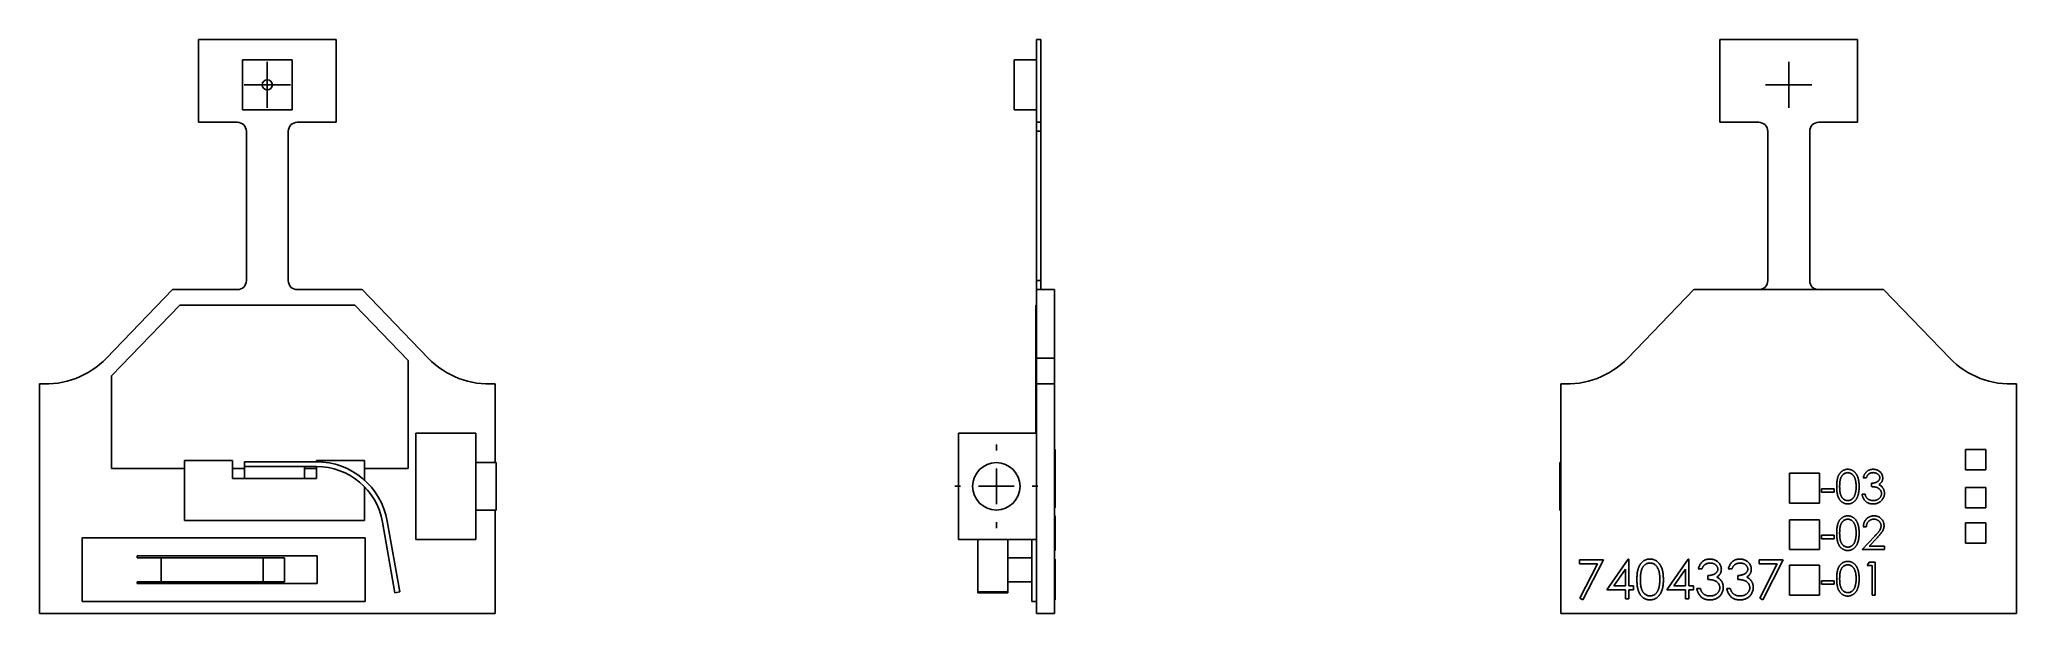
# Model space of a CAD drawing. Extents: x 3.88 to 7.18, y 3.42 to 4.37.
import ezdxf

# ---------------------------------------------------------------- set-up
doc = ezdxf.new("R2010")
doc.units = 0
doc.header["$MEASUREMENT"] = 0
doc.layers.get('0').update_dxf_attribs({"linetype": 'CONTINUOUS'})

# ---------------------------------------------------------------- blocks, each defined once
blk = doc.blocks.new('SW_CENTERMARKSYMBOL_0')
at = {"color": 0, "linetype": 'CONTINUOUS'}
for p, q in [((0, 0.03), (0, 0.0385)), ((-0.03, 0), (-0.0385, 0)), ((0, 0), (-0.03, 0)), ((0, 0), (0, 0.03)), ((0, 0), (0, -0.03)), ((0, 0), (0.03, 0)), ((0.03, 0), (0.0385, 0)), ((0, -0.03), (0, -0.0385))]:
    blk.add_line(p, q, dxfattribs=at)
blk = doc.blocks.new('SW_CENTERMARKSYMBOL_1')
at = {"color": 0, "linetype": 'CONTINUOUS'}
for p, q in [((0, 0.06), (0, 0.0695)), ((-0.06, 0), (-0.0695, 0)), ((0, 0), (-0.03, 0)), ((0, 0), (0, 0.03)), ((0, 0), (0, -0.03)), ((0, 0), (0.03, 0)), ((0.06, 0), (0.0695, 0)), ((0, -0.06), (0, -0.0695))]:
    blk.add_line(p, q, dxfattribs=at)
blk = doc.blocks.new('SW_CENTERMARKSYMBOL_2')
at = {"color": 0, "linetype": 'CONTINUOUS'}
for p, q in [((0, 0.03), (0, 0.0385)), ((-0.03, 0), (-0.0385, 0)), ((0, 0), (-0.03, 0)), ((0, 0), (0, 0.03)), ((0, 0), (0, -0.03)), ((0, 0), (0.03, 0)), ((0.03, 0), (0.0385, 0)), ((0, -0.03), (0, -0.0385))]:
    blk.add_line(p, q, dxfattribs=at)

msp = doc.modelspace()

# ---------------------------------------------------------------- linework, layer by layer
at = {"color": 7, "linetype": 'CONTINUOUS'}
for p, q in [((4.1451, 4.3748), (4.1451, 4.2368)), ((4.3751, 4.3748), (4.1451, 4.3748)), ((4.3751, 4.2368), (4.3751, 4.3748)), ((5.5504, 4.3748), (5.5434, 4.3748)), ((5.5434, 4.2368), (5.5434, 4.3748)), ((5.5504, 4.2368), (5.5504, 4.3748)), ((6.6834, 4.2368), (6.6834, 4.3748)), ((6.6834, 4.3748), (6.9134, 4.3748)), ((6.9134, 4.3748), (6.9134, 4.2368)), ((4.2186, 4.3408), (4.2186, 4.2578)), ((4.3016, 4.3408), (4.2186, 4.3408)), ((4.3016, 4.2578), (4.3016, 4.3408)), ((5.5064, 4.2578), (5.5064, 4.3408)), ((5.5064, 4.3408), (5.5434, 4.3408)), ((4.2186, 4.2578), (4.3016, 4.2578)), ((5.5064, 4.2578), (5.5434, 4.2578)), ((4.1451, 4.2368), (4.2101, 4.2368)), ((4.3101, 4.2368), (4.3751, 4.2368)), ((5.5504, 4.2368), (5.5434, 4.2368)), ((5.5434, 4.2218), (5.5434, 4.2368)), ((5.5504, 4.2368), (5.5504, 4.2218)), ((6.7484, 4.2368), (6.6834, 4.2368)), ((6.9134, 4.2368), (6.8484, 4.2368)), ((4.2251, 4.2218), (4.2251, 3.9728)), ((4.2951, 3.9728), (4.2951, 4.2218)), ((5.5504, 4.2218), (5.5434, 4.2218)), ((5.5434, 3.9728), (5.5434, 4.2218)), ((5.5504, 3.9728), (5.5504, 4.2218)), ((6.7634, 3.9728), (6.7634, 4.2218)), ((6.8334, 4.2218), (6.8334, 3.9728)), ((5.5434, 3.9728), (5.5504, 3.9728)), ((5.5434, 3.9578), (5.5434, 3.9728)), ((5.5504, 3.9728), (5.5504, 3.9578)), ((4.1019, 3.9578), (3.9915, 3.8435)), ((4.1141, 3.9318), (4.0001, 3.8138)), ((4.2101, 3.9578), (4.1019, 3.9578)), ((4.4061, 3.9318), (4.1141, 3.9318)), ((4.4182, 3.9578), (4.3101, 3.9578)), ((4.4951, 3.8397), (4.4061, 3.9318)), ((4.5286, 3.8435), (4.4182, 3.9578)), ((5.5424, 3.9318), (5.5434, 3.9318)), ((5.5424, 3.8397), (5.5424, 3.9318)), ((5.5734, 3.9578), (5.5434, 3.9578)), ((5.5434, 3.8435), (5.5434, 3.9578)), ((5.5734, 3.8435), (5.5734, 3.9578)), ((6.5298, 3.8435), (6.6402, 3.9578)), ((6.6402, 3.9578), (6.9566, 3.9578)), ((6.9566, 3.9578), (7.067, 3.8435)), ((4.4951, 3.6598), (4.4951, 3.8397)), ((5.5424, 3.8397), (5.5434, 3.8397)), ((5.5424, 3.7183), (5.5424, 3.8397)), ((5.5734, 3.8435), (5.5434, 3.8435)), ((5.5434, 3.8008), (5.5434, 3.8435)), ((5.5734, 3.8008), (5.5734, 3.8435)), ((3.8801, 3.8008), (3.8801, 3.4178)), ((4.0001, 3.8138), (4.0001, 3.6598)), ((4.6401, 3.6693), (4.6401, 3.8008)), ((5.5734, 3.8008), (5.5434, 3.8008)), ((5.5434, 3.4178), (5.5434, 3.8008)), ((5.5734, 3.4178), (5.5734, 3.8008)), ((6.4184, 3.4178), (6.4184, 3.8008)), ((7.1784, 3.8008), (7.1784, 3.4178)), ((4.5081, 3.7183), (4.5081, 3.5413)), ((4.6081, 3.7183), (4.5081, 3.7183)), ((4.6081, 3.5413), (4.6081, 3.7183)), ((5.4134, 3.5413), (5.4134, 3.7183)), ((5.4134, 3.7183), (5.5434, 3.7183)), ((4.1221, 3.6728), (4.1221, 3.5728)), ((4.2021, 3.6728), (4.1221, 3.6728)), ((4.2021, 3.6428), (4.2021, 3.6728)), ((4.342, 3.6708), (4.2221, 3.6708)), ((4.2221, 3.6708), (4.2221, 3.6628)), ((4.342, 3.6628), (4.2221, 3.6628)), ((4.2221, 3.6628), (4.2221, 3.6428)), ((4.3221, 3.6628), (4.3221, 3.6428)), ((4.3421, 3.6728), (4.3421, 3.6708)), ((4.4221, 3.6728), (4.3421, 3.6728)), ((4.3421, 3.6628), (4.3421, 3.6428)), ((4.4221, 3.6402), (4.4221, 3.6728)), ((4.6421, 3.6693), (4.6081, 3.6693)), ((4.6421, 3.6693), (4.6421, 3.5903)), ((5.5744, 3.691), (5.5734, 3.691)), ((5.5744, 3.691), (5.5744, 3.6583)), ((6.4184, 3.6693), (6.4164, 3.6693)), ((6.4164, 3.5903), (6.4164, 3.6693)), ((7.0932, 3.691), (7.0932, 3.6572)), ((7.1271, 3.691), (7.0932, 3.691)), ((7.1271, 3.6572), (7.1271, 3.691)), ((4.0001, 3.6598), (4.1221, 3.6598)), ((4.2021, 3.6598), (4.2221, 3.6598)), ((4.2221, 3.6428), (4.2021, 3.6428)), ((4.3221, 3.6428), (4.2221, 3.6428)), ((4.3221, 3.6598), (4.3421, 3.6598)), ((4.3421, 3.6428), (4.3221, 3.6428)), ((4.4221, 3.6598), (4.4951, 3.6598)), ((4.4221, 3.5728), (4.4221, 3.6291)), ((5.5744, 3.6582), (5.5734, 3.6582)), ((5.5744, 3.6518), (5.5734, 3.6518)), ((5.5744, 3.6518), (5.5744, 3.6018)), ((6.7996, 3.6518), (6.7996, 3.6018)), ((6.8496, 3.6518), (6.7996, 3.6518)), ((6.8496, 3.6018), (6.8496, 3.6518)), ((6.9278, 3.6441), (6.9229, 3.6441)), ((6.9363, 3.6293), (6.9363, 3.635)), ((7.0932, 3.6572), (7.1271, 3.6572)), ((5.5744, 3.6018), (5.5734, 3.6018)), ((5.5744, 3.6004), (5.5734, 3.6004)), ((5.5744, 3.6003), (5.5744, 3.5939)), ((6.7996, 3.6018), (6.8496, 3.6018)), ((6.8531, 3.6258), (6.8742, 3.6258)), ((6.8531, 3.6202), (6.8531, 3.6258)), ((6.8742, 3.6202), (6.8531, 3.6202)), ((6.8742, 3.6258), (6.8742, 3.6202)), ((6.9208, 3.6166), (6.9257, 3.6166)), ((7.0932, 3.6277), (7.0932, 3.5939)), ((7.1271, 3.6277), (7.0932, 3.6277)), ((7.1271, 3.5939), (7.1271, 3.6277)), ((4.1221, 3.5728), (4.4221, 3.5728)), ((4.4523, 3.5703), (4.4731, 3.4522)), ((4.481, 3.4536), (4.4602, 3.5717)), ((4.6081, 3.5903), (4.6421, 3.5903)), ((4.6401, 3.4178), (4.6401, 3.5903)), ((5.5744, 3.5939), (5.5734, 3.5939)), ((5.5744, 3.5806), (5.5734, 3.5806)), ((5.5744, 3.5742), (5.5734, 3.5742)), ((5.5744, 3.5742), (5.5744, 3.5242)), ((6.4164, 3.5903), (6.4184, 3.5903)), ((6.8496, 3.5742), (6.7996, 3.5742)), ((6.7996, 3.5742), (6.7996, 3.5242)), ((6.8496, 3.5242), (6.8496, 3.5742)), ((6.9278, 3.5623), (6.9229, 3.5623)), ((7.0932, 3.5939), (7.1271, 3.5939)), ((7.0932, 3.5688), (7.0932, 3.535)), ((7.1271, 3.5688), (7.0932, 3.5688)), ((7.1271, 3.535), (7.1271, 3.5688)), ((4.4231, 3.5438), (3.9511, 3.5438)), ((3.9511, 3.5438), (3.9511, 3.4378)), ((4.4231, 3.4378), (4.4231, 3.5438)), ((4.5081, 3.5413), (4.6081, 3.5413)), ((5.4134, 3.5413), (5.5434, 3.5413)), ((5.4454, 3.4536), (5.4454, 3.5413)), ((5.4954, 3.4536), (5.4954, 3.5413)), ((5.5354, 3.4378), (5.5354, 3.5413)), ((6.8531, 3.5482), (6.8742, 3.5482)), ((6.8531, 3.5425), (6.8531, 3.5482)), ((6.8742, 3.5425), (6.8531, 3.5425)), ((6.8742, 3.5482), (6.8742, 3.5425)), ((6.9208, 3.5242), (6.9421, 3.5469)), ((6.9463, 3.5445), (6.9326, 3.5298)), ((6.9326, 3.5298), (6.9581, 3.5298)), ((6.9581, 3.5298), (6.9581, 3.5242)), ((7.0932, 3.535), (7.1271, 3.535)), ((4.0431, 3.5138), (4.0431, 3.5108)), ((4.3431, 3.5138), (4.0431, 3.5138)), ((4.0831, 3.5108), (4.0431, 3.5108)), ((4.0831, 3.4708), (4.0831, 3.5108)), ((4.2533, 3.5108), (4.0831, 3.5108)), ((4.2533, 3.4708), (4.2533, 3.5108)), ((4.2888, 3.5108), (4.2533, 3.5108)), ((4.2888, 3.4708), (4.2888, 3.5108)), ((4.3431, 3.4678), (4.3431, 3.5138)), ((5.5354, 3.5108), (5.4954, 3.5108)), ((5.5744, 3.5242), (5.5734, 3.5242)), ((5.5744, 3.5228), (5.5734, 3.5228)), ((5.5744, 3.5086), (5.5734, 3.5086)), ((5.5744, 3.507), (5.5734, 3.507)), ((5.5744, 3.5003), (5.5734, 3.5003)), ((5.5744, 3.507), (5.5744, 3.5086)), ((5.5744, 3.5003), (5.5744, 3.507)), ((5.5744, 3.4431), (5.5744, 3.5003)), ((6.4493, 3.5003), (6.4493, 3.507)), ((6.4493, 3.507), (6.4893, 3.507)), ((6.4794, 3.5003), (6.4493, 3.5003)), ((6.4501, 3.4431), (6.4794, 3.5003)), ((6.4893, 3.507), (6.4551, 3.4403)), ((6.4951, 3.457), (6.5306, 3.5086)), ((6.5306, 3.5086), (6.5318, 3.5086)), ((6.5318, 3.5086), (6.5318, 3.4636)), ((6.5951, 3.457), (6.6306, 3.5086)), ((6.6306, 3.5086), (6.6318, 3.5086)), ((6.6318, 3.5086), (6.6318, 3.4636)), ((6.7493, 3.507), (6.7893, 3.507)), ((6.7493, 3.5003), (6.7493, 3.507)), ((6.7794, 3.5003), (6.7493, 3.5003)), ((6.7501, 3.4431), (6.7794, 3.5003)), ((6.7893, 3.507), (6.7551, 3.4403)), ((6.7996, 3.5242), (6.8496, 3.5242)), ((6.7996, 3.4982), (6.7996, 3.4482)), ((6.8496, 3.4982), (6.7996, 3.4982)), ((6.8496, 3.4482), (6.8496, 3.4982)), ((6.9581, 3.5242), (6.9208, 3.5242)), ((6.9292, 3.4976), (6.9325, 3.5032)), ((6.9377, 3.4976), (6.9292, 3.4976)), ((6.9325, 3.5032), (6.9426, 3.5032)), ((6.9377, 3.4482), (6.9377, 3.4976)), ((6.9426, 3.5032), (6.9426, 3.4482)), ((4.0431, 3.4708), (4.0431, 3.4678)), ((4.0831, 3.4708), (4.0431, 3.4708)), ((4.0431, 3.4678), (4.3431, 3.4678)), ((4.2533, 3.4708), (4.0831, 3.4708)), ((4.2888, 3.4708), (4.2533, 3.4708)), ((5.5354, 3.4708), (5.4954, 3.4708)), ((6.526, 3.4919), (6.5066, 3.4636)), ((6.5066, 3.4636), (6.526, 3.4636)), ((6.526, 3.4636), (6.526, 3.4919)), ((6.5318, 3.4636), (6.5393, 3.4636)), ((6.5393, 3.4636), (6.5393, 3.457)), ((6.626, 3.4919), (6.6066, 3.4636)), ((6.6066, 3.4636), (6.626, 3.4636)), ((6.626, 3.4636), (6.626, 3.4919)), ((6.6318, 3.4636), (6.6393, 3.4636)), ((6.6393, 3.4636), (6.6393, 3.457)), ((6.6535, 3.492), (6.6476, 3.492)), ((6.6635, 3.4745), (6.6635, 3.4811)), ((6.7035, 3.492), (6.6976, 3.492)), ((6.7135, 3.4745), (6.7135, 3.4811)), ((6.8531, 3.4722), (6.8742, 3.4722)), ((6.8531, 3.4665), (6.8531, 3.4722)), ((6.8742, 3.4665), (6.8531, 3.4665)), ((6.8742, 3.4722), (6.8742, 3.4665)), ((3.9511, 3.4378), (4.4231, 3.4378)), ((4.4731, 3.4522), (4.481, 3.4536)), ((5.4954, 3.4536), (5.4454, 3.4536)), ((5.4454, 3.4522), (5.4454, 3.4536)), ((5.4954, 3.4522), (5.4454, 3.4522)), ((5.4954, 3.4522), (5.4954, 3.4536)), ((5.5354, 3.4378), (5.5434, 3.4378)), ((5.5744, 3.4431), (5.5734, 3.4431)), ((5.5744, 3.4403), (5.5734, 3.4403)), ((5.5744, 3.4403), (5.5744, 3.4431)), ((6.4551, 3.4403), (6.4501, 3.4431)), ((6.526, 3.457), (6.4951, 3.457)), ((6.526, 3.442), (6.526, 3.457)), ((6.5318, 3.442), (6.526, 3.442)), ((6.5393, 3.457), (6.5318, 3.457)), ((6.5318, 3.457), (6.5318, 3.442)), ((6.626, 3.457), (6.5951, 3.457)), ((6.626, 3.442), (6.626, 3.457)), ((6.6318, 3.442), (6.626, 3.442)), ((6.6393, 3.457), (6.6318, 3.457)), ((6.6318, 3.457), (6.6318, 3.442)), ((6.6451, 3.4595), (6.651, 3.4595)), ((6.6951, 3.4595), (6.701, 3.4595)), ((6.7551, 3.4403), (6.7501, 3.4431)), ((6.7996, 3.4482), (6.8496, 3.4482)), ((6.9426, 3.4482), (6.9377, 3.4482)), ((3.8801, 3.4178), (4.6401, 3.4178)), ((5.5734, 3.4178), (5.5434, 3.4178)), ((7.1784, 3.4178), (6.4184, 3.4178))]:
    msp.add_line(p, q, dxfattribs=at)
for centre, radius in [((4.2601, 4.2993), 0.00845), ((5.4764, 3.6298), 0.0395)]:
    msp.add_circle(centre, radius, dxfattribs=at)
for centre, radius, start, end in [((4.2101, 4.2218), 0.015, 0, 90), ((4.3101, 4.2218), 0.015, 90, 180), ((6.7484, 4.2218), 0.015, 0, 90), ((6.8484, 4.2218), 0.015, 90, 180), ((4.2101, 3.9728), 0.015, 270, 0), ((4.3101, 3.9728), 0.015, 180, 270), ((6.7484, 3.9728), 0.015, 270, 0), ((6.8484, 3.9728), 0.015, 180, 270), ((3.8901, 3.9415), 0.141, 265.9331, 316), ((4.6301, 3.9415), 0.141, 224, 274.0669), ((6.4284, 3.9415), 0.141, 265.9331, 316), ((7.1684, 3.9415), 0.141, 224, 274.0669), ((4.342, 3.5508), 0.12, 10, 90), ((4.342, 3.5508), 0.112, 10, 90)]:
    msp.add_arc(centre, radius, start, end, dxfattribs=at)
for points, knots in [([(5.5744, 3.6519), (5.5744, 3.6524), (5.5744, 3.6538), (5.5744, 3.6555), (5.5744, 3.6571), (5.5744, 3.6581), (5.5744, 3.6582), (5.5744, 3.6582)], [0, 0, 0, 0, 0.129065, 0.346796, 0.564508, 0.782251, 1, 1, 1, 1]), ([(6.8785, 3.6293), (6.8785, 3.6302), (6.8785, 3.6319), (6.8786, 3.6344), (6.8788, 3.6367), (6.879, 3.6389), (6.8793, 3.641), (6.8798, 3.6428), (6.8802, 3.6446), (6.8808, 3.6461), (6.8814, 3.6476), (6.882, 3.6489), (6.8828, 3.6502), (6.8836, 3.6514), (6.8844, 3.6525), (6.8853, 3.6535), (6.8863, 3.6544), (6.8874, 3.6552), (6.8884, 3.6559), (6.8895, 3.6565), (6.8907, 3.657), (6.8919, 3.6575), (6.8931, 3.6578), (6.8943, 3.6581), (6.8956, 3.6582), (6.8964, 3.6582), (6.8969, 3.6582)], [0, 0, 0, 0, 0.068594, 0.133245, 0.19431, 0.251276, 0.30451, 0.354231, 0.400476, 0.443406, 0.48401, 0.523247, 0.561036, 0.597894, 0.633512, 0.6685, 0.702875, 0.737065, 0.770672, 0.803567, 0.836183, 0.868462, 0.900848, 0.933467, 0.966258, 1, 1, 1, 1]), ([(6.8969, 3.6004), (6.8964, 3.6004), (6.8956, 3.6004), (6.8943, 3.6006), (6.8931, 3.6008), (6.8919, 3.6012), (6.8907, 3.6016), (6.8896, 3.6021), (6.8885, 3.6027), (6.8874, 3.6034), (6.8864, 3.6042), (6.8854, 3.6051), (6.8845, 3.6061), (6.8836, 3.6072), (6.8828, 3.6084), (6.8821, 3.6097), (6.8814, 3.611), (6.8808, 3.6125), (6.8803, 3.6141), (6.8798, 3.6158), (6.8794, 3.6177), (6.879, 3.6197), (6.8788, 3.6219), (6.8786, 3.6243), (6.8785, 3.6267), (6.8785, 3.6284), (6.8785, 3.6293)], [0, 0, 0, 0, 0.033791, 0.066629, 0.099295, 0.131651, 0.163609, 0.196131, 0.228933, 0.262192, 0.296029, 0.330259, 0.365105, 0.400999, 0.43791, 0.476001, 0.515551, 0.556588, 0.599944, 0.646608, 0.696401, 0.749757, 0.806838, 0.867422, 0.93188, 1, 1, 1, 1]), ([(6.897, 3.6526), (6.8964, 3.6526), (6.8952, 3.6525), (6.8934, 3.652), (6.8917, 3.6513), (6.8903, 3.6504), (6.8893, 3.6496), (6.8885, 3.6489), (6.8878, 3.6481), (6.8872, 3.6472), (6.8866, 3.6463), (6.886, 3.6453), (6.8855, 3.6443), (6.8851, 3.6431), (6.8847, 3.6419), (6.8843, 3.6405), (6.8841, 3.639), (6.8838, 3.6373), (6.8836, 3.6355), (6.8835, 3.6336), (6.8834, 3.6315), (6.8834, 3.6301), (6.8834, 3.6293)], [0, 0, 0, 0, 0.060389, 0.120888, 0.182614, 0.247365, 0.281082, 0.314872, 0.349216, 0.384592, 0.421009, 0.45806, 0.496725, 0.537154, 0.580057, 0.627112, 0.678324, 0.733973, 0.793739, 0.857708, 0.926695, 1, 1, 1, 1]), ([(6.8834, 3.6293), (6.8834, 3.6286), (6.8834, 3.6272), (6.8835, 3.6251), (6.8836, 3.6232), (6.8838, 3.6214), (6.884, 3.6197), (6.8843, 3.6182), (6.8847, 3.6168), (6.8851, 3.6156), (6.8855, 3.6144), (6.886, 3.6134), (6.8866, 3.6124), (6.8872, 3.6114), (6.8878, 3.6106), (6.8885, 3.6098), (6.8893, 3.6091), (6.8903, 3.6083), (6.8917, 3.6074), (6.8934, 3.6066), (6.8952, 3.6061), (6.8964, 3.6061), (6.897, 3.6061)], [0, 0, 0, 0, 0.07296, 0.1416, 0.205587, 0.265332, 0.320634, 0.371501, 0.41848, 0.461394, 0.501833, 0.540509, 0.577889, 0.614316, 0.649702, 0.68457, 0.718634, 0.75236, 0.817631, 0.879708, 0.939958, 1, 1, 1, 1]), ([(6.8969, 3.6582), (6.8973, 3.6582), (6.8982, 3.6582), (6.8994, 3.658), (6.9007, 3.6578), (6.9019, 3.6575), (6.9031, 3.6571), (6.9043, 3.6565), (6.9054, 3.6559), (6.9065, 3.6552), (6.9076, 3.6543), (6.9086, 3.6534), (6.9095, 3.6524), (6.9104, 3.6513), (6.9112, 3.6501), (6.912, 3.6488), (6.9127, 3.6474), (6.9134, 3.6459), (6.9139, 3.6443), (6.9145, 3.6425), (6.9149, 3.6406), (6.9152, 3.6386), (6.9155, 3.6365), (6.9157, 3.6342), (6.9158, 3.6318), (6.9158, 3.6301), (6.9158, 3.6293)], [0, 0, 0, 0, 0.033788, 0.067226, 0.099841, 0.132545, 0.16513, 0.198011, 0.23128, 0.265044, 0.299216, 0.334359, 0.369695, 0.406258, 0.443804, 0.482982, 0.523085, 0.565267, 0.609343, 0.656393, 0.705887, 0.758326, 0.813833, 0.872795, 0.934723, 1, 1, 1, 1]), ([(6.9158, 3.6293), (6.9158, 3.6285), (6.9158, 3.6268), (6.9157, 3.6244), (6.9155, 3.6222), (6.9152, 3.62), (6.9149, 3.618), (6.9145, 3.6162), (6.914, 3.6144), (6.9134, 3.6128), (6.9127, 3.6113), (6.912, 3.6099), (6.9113, 3.6086), (6.9104, 3.6074), (6.9096, 3.6063), (6.9086, 3.6053), (6.9076, 3.6044), (6.9066, 3.6035), (6.9055, 3.6028), (6.9043, 3.6022), (6.9031, 3.6016), (6.9019, 3.6012), (6.9007, 3.6008), (6.8995, 3.6006), (6.8982, 3.6004), (6.8973, 3.6004), (6.8969, 3.6004)], [0, 0, 0, 0, 0.06506, 0.12705, 0.185506, 0.240752, 0.292964, 0.342446, 0.388918, 0.432675, 0.474526, 0.51467, 0.553643, 0.591461, 0.627839, 0.663419, 0.698598, 0.733203, 0.767395, 0.800835, 0.834007, 0.866988, 0.899725, 0.932706, 0.966178, 1, 1, 1, 1]), ([(6.9109, 3.6293), (6.9109, 3.63), (6.9109, 3.6313), (6.9108, 3.6332), (6.9106, 3.635), (6.9105, 3.6367), (6.9102, 3.6383), (6.9099, 3.6398), (6.9095, 3.6413), (6.9091, 3.6426), (6.9086, 3.6439), (6.9081, 3.645), (6.9075, 3.6461), (6.9069, 3.6471), (6.9062, 3.648), (6.9055, 3.6488), (6.9047, 3.6496), (6.9037, 3.6504), (6.9023, 3.6513), (6.9006, 3.652), (6.8988, 3.6525), (6.8976, 3.6526), (6.897, 3.6526)], [0, 0, 0, 0, 0.065676, 0.128493, 0.188147, 0.245074, 0.299412, 0.350857, 0.399879, 0.446605, 0.491185, 0.533304, 0.573777, 0.612448, 0.649516, 0.685448, 0.720274, 0.754004, 0.819087, 0.880502, 0.940316, 1, 1, 1, 1]), ([(6.9088, 3.6155), (6.909, 3.616), (6.9093, 3.617), (6.9098, 3.6185), (6.9101, 3.6202), (6.9104, 3.6218), (6.9106, 3.6236), (6.9108, 3.6254), (6.9109, 3.6274), (6.9109, 3.6287), (6.9109, 3.6293)], [0, 0, 0, 0, 0.1105883, 0.2245418, 0.3425035, 0.4643241, 0.590756, 0.7222275, 0.8588428, 1, 1, 1, 1]), ([(6.9229, 3.6441), (6.923, 3.6447), (6.9233, 3.6458), (6.9238, 3.6473), (6.9244, 3.6488), (6.9251, 3.6501), (6.9259, 3.6514), (6.9268, 3.6526), (6.9278, 3.6536), (6.9288, 3.6546), (6.93, 3.6555), (6.9311, 3.6562), (6.9324, 3.6568), (6.9336, 3.6573), (6.935, 3.6577), (6.9364, 3.658), (6.9378, 3.6582), (6.9388, 3.6582), (6.9393, 3.6582)], [0, 0, 0, 0, 0.072625, 0.141977, 0.208985, 0.273957, 0.336889, 0.398745, 0.460116, 0.520825, 0.580994, 0.640152, 0.698622, 0.757271, 0.816427, 0.876254, 0.937165, 1, 1, 1, 1]), ([(6.9393, 3.6526), (6.9387, 3.6526), (6.9375, 3.6525), (6.9357, 3.6522), (6.9341, 3.6516), (6.9328, 3.6508), (6.9319, 3.6501), (6.9312, 3.6495), (6.9306, 3.6488), (6.93, 3.6481), (6.9294, 3.6472), (6.9288, 3.6463), (6.9283, 3.6452), (6.928, 3.6445), (6.9278, 3.6441)], [0, 0, 0, 0, 0.122728, 0.239717, 0.351862, 0.463202, 0.520261, 0.579432, 0.640596, 0.705298, 0.773236, 0.844649, 0.920046, 1, 1, 1, 1]), ([(6.9363, 3.635), (6.937, 3.635), (6.9383, 3.635), (6.9402, 3.6353), (6.9421, 3.6357), (6.9439, 3.6362), (6.9454, 3.6369), (6.9468, 3.6377), (6.9479, 3.6386), (6.9489, 3.6395), (6.9495, 3.6406), (6.95, 3.6417), (6.9503, 3.6428), (6.9504, 3.6436), (6.9504, 3.644)], [0, 0, 0, 0, 0.110151, 0.215684, 0.318037, 0.418137, 0.511656, 0.596672, 0.673801, 0.744527, 0.810701, 0.874075, 0.936704, 1, 1, 1, 1]), ([(6.9532, 3.6177), (6.9532, 3.6182), (6.9531, 3.6192), (6.9528, 3.6207), (6.9522, 3.6222), (6.9513, 3.6236), (6.9503, 3.6248), (6.9491, 3.6259), (6.9477, 3.6269), (6.9465, 3.6275), (6.9453, 3.628), (6.9444, 3.6283), (6.9433, 3.6285), (6.9421, 3.6287), (6.9408, 3.6289), (6.9394, 3.6291), (6.9379, 3.6292), (6.9368, 3.6293), (6.9363, 3.6293)], [0, 0, 0, 0, 0.066903, 0.133472, 0.201015, 0.271618, 0.342884, 0.413833, 0.485572, 0.559817, 0.599915, 0.643623, 0.691922, 0.744713, 0.801511, 0.862871, 0.929335, 1, 1, 1, 1]), ([(6.9393, 3.6582), (6.94, 3.6582), (6.9414, 3.6582), (6.9435, 3.6578), (6.9455, 3.6572), (6.9474, 3.6563), (6.9492, 3.6552), (6.9508, 3.654), (6.9521, 3.6526), (6.9533, 3.651), (6.9542, 3.6493), (6.9548, 3.6475), (6.9552, 3.6458), (6.9553, 3.6446), (6.9553, 3.6439)], [0, 0, 0, 0, 0.0902542, 0.1785398, 0.266093, 0.354631, 0.4418862, 0.5257469, 0.6081136, 0.6901973, 0.7708215, 0.8483262, 0.9240117, 1, 1, 1, 1]), ([(6.9504, 3.644), (6.9504, 3.6443), (6.9504, 3.6448), (6.9502, 3.6457), (6.95, 3.6465), (6.9496, 3.6473), (6.9492, 3.648), (6.9486, 3.6487), (6.948, 3.6494), (6.9473, 3.6501), (6.9465, 3.6506), (6.9456, 3.6512), (6.9447, 3.6516), (6.9437, 3.652), (6.9427, 3.6522), (6.9416, 3.6524), (6.9405, 3.6526), (6.9397, 3.6526), (6.9393, 3.6526)], [0, 0, 0, 0, 0.055265, 0.109948, 0.163898, 0.21807, 0.273285, 0.330884, 0.390478, 0.454119, 0.518941, 0.583379, 0.648575, 0.715078, 0.782538, 0.852347, 0.924941, 1, 1, 1, 1]), ([(6.9553, 3.6439), (6.9553, 3.6434), (6.9553, 3.6422), (6.955, 3.6406), (6.9545, 3.639), (6.9537, 3.6375), (6.9528, 3.6361), (6.9517, 3.6349), (6.9504, 3.6337), (6.9494, 3.633), (6.9489, 3.6326)], [0, 0, 0, 0, 0.128068, 0.250608, 0.37063, 0.490072, 0.610375, 0.734313, 0.863217, 1, 1, 1, 1]), ([(6.9489, 3.6326), (6.9495, 3.6323), (6.9507, 3.6318), (6.9522, 3.6307), (6.9537, 3.6294), (6.9545, 3.6284), (6.9549, 3.6279)], [0, 0, 0, 0, 0.253916, 0.503896, 0.750255, 1, 1, 1, 1]), ([(5.5744, 3.6004), (5.5744, 3.6005), (5.5744, 3.6006), (5.5744, 3.6011), (5.5744, 3.6017), (5.5744, 3.6017)], [0, 0, 0, 0, 0.487716, 0.975415, 1, 1, 1, 1]), ([(6.897, 3.6061), (6.8976, 3.6061), (6.8988, 3.6061), (6.9006, 3.6066), (6.9023, 3.6074), (6.9037, 3.6082), (6.9047, 3.609), (6.9055, 3.6097), (6.9061, 3.6105), (6.9068, 3.6114), (6.9074, 3.6123), (6.9079, 3.6133), (6.9084, 3.6144), (6.9087, 3.6151), (6.9088, 3.6155)], [0, 0, 0, 0, 0.112802, 0.225203, 0.339663, 0.459731, 0.521784, 0.583969, 0.64821, 0.71391, 0.781027, 0.851466, 0.924059, 1, 1, 1, 1]), ([(6.9391, 3.6004), (6.9385, 3.6004), (6.9374, 3.6005), (6.9357, 3.6006), (6.9341, 3.601), (6.9325, 3.6014), (6.931, 3.602), (6.9296, 3.6027), (6.9283, 3.6035), (6.9271, 3.6045), (6.9259, 3.6056), (6.9248, 3.6068), (6.9239, 3.6082), (6.9231, 3.6096), (6.9223, 3.6112), (6.9217, 3.6129), (6.9212, 3.6147), (6.9209, 3.616), (6.9208, 3.6166)], [0, 0, 0, 0, 0.065538, 0.128956, 0.190367, 0.249965, 0.308569, 0.366415, 0.424556, 0.483181, 0.542251, 0.601744, 0.662508, 0.7245, 0.789139, 0.856354, 0.926299, 1, 1, 1, 1]), ([(6.9257, 3.6166), (6.9258, 3.6162), (6.9261, 3.6154), (6.9265, 3.6142), (6.927, 3.6131), (6.9275, 3.6121), (6.9281, 3.6112), (6.9287, 3.6104), (6.9293, 3.6097), (6.9298, 3.6092), (6.93, 3.609)], [0, 0, 0, 0, 0.14977, 0.291316, 0.425966, 0.55216, 0.671527, 0.786122, 0.895325, 1, 1, 1, 1]), ([(6.93, 3.609), (6.9303, 3.6088), (6.9309, 3.6083), (6.9319, 3.6077), (6.933, 3.6072), (6.9341, 3.6068), (6.9353, 3.6065), (6.9366, 3.6062), (6.9379, 3.6061), (6.9388, 3.6061), (6.9392, 3.6061)], [0, 0, 0, 0, 0.11826, 0.236156, 0.35563, 0.476249, 0.600164, 0.728633, 0.861326, 1, 1, 1, 1]), ([(6.9581, 3.6182), (6.9581, 3.6174), (6.9581, 3.6159), (6.9576, 3.6136), (6.9568, 3.6114), (6.9557, 3.6092), (6.9543, 3.6073), (6.9527, 3.6055), (6.9509, 3.604), (6.9488, 3.6027), (6.9466, 3.6017), (6.9442, 3.6009), (6.9417, 3.6005), (6.94, 3.6004), (6.9391, 3.6004)], [0, 0, 0, 0, 0.079635, 0.158895, 0.23958, 0.322382, 0.405793, 0.487884, 0.569711, 0.653048, 0.737434, 0.822573, 0.909763, 1, 1, 1, 1]), ([(6.9392, 3.6061), (6.9397, 3.6061), (6.9407, 3.6061), (6.9422, 3.6063), (6.9436, 3.6065), (6.9449, 3.6069), (6.9462, 3.6074), (6.9473, 3.608), (6.9484, 3.6087), (6.9494, 3.6095), (6.9503, 3.6104), (6.9511, 3.6113), (6.9517, 3.6123), (6.9523, 3.6133), (6.9527, 3.6143), (6.953, 3.6154), (6.9532, 3.6165), (6.9532, 3.6173), (6.9532, 3.6177)], [0, 0, 0, 0, 0.076062, 0.148732, 0.218375, 0.285723, 0.351058, 0.414935, 0.478486, 0.542169, 0.60475, 0.664119, 0.7215, 0.777616, 0.832666, 0.887858, 0.943468, 1, 1, 1, 1]), ([(6.9549, 3.6279), (6.9551, 3.6276), (6.9557, 3.6269), (6.9563, 3.6257), (6.9569, 3.6245), (6.9573, 3.6233), (6.9577, 3.6221), (6.958, 3.6208), (6.9581, 3.6195), (6.9581, 3.6186), (6.9581, 3.6182)], [0, 0, 0, 0, 0.128146, 0.254193, 0.378141, 0.501381, 0.623957, 0.747076, 0.872865, 1, 1, 1, 1]), ([(5.5744, 3.5743), (5.5744, 3.5748), (5.5744, 3.5761), (5.5744, 3.5779), (5.5744, 3.5794), (5.5744, 3.5804), (5.5744, 3.5805), (5.5744, 3.5806)], [0, 0, 0, 0, 0.129065, 0.346796, 0.564508, 0.782251, 1, 1, 1, 1]), ([(6.8785, 3.5517), (6.8785, 3.5525), (6.8785, 3.5543), (6.8786, 3.5568), (6.8788, 3.5591), (6.879, 3.5613), (6.8793, 3.5633), (6.8798, 3.5652), (6.8802, 3.5669), (6.8808, 3.5685), (6.8814, 3.5699), (6.882, 3.5713), (6.8828, 3.5726), (6.8836, 3.5737), (6.8844, 3.5748), (6.8853, 3.5758), (6.8863, 3.5767), (6.8874, 3.5775), (6.8884, 3.5783), (6.8895, 3.5789), (6.8907, 3.5794), (6.8919, 3.5798), (6.8931, 3.5802), (6.8943, 3.5804), (6.8956, 3.5806), (6.8964, 3.5806), (6.8969, 3.5806)], [0, 0, 0, 0, 0.068594, 0.133245, 0.19431, 0.251276, 0.30451, 0.354231, 0.400476, 0.443406, 0.48401, 0.523247, 0.561036, 0.597894, 0.633512, 0.6685, 0.702875, 0.737065, 0.770672, 0.803567, 0.836183, 0.868462, 0.900848, 0.933467, 0.966258, 1, 1, 1, 1]), ([(6.897, 3.575), (6.8964, 3.5749), (6.8952, 3.5749), (6.8934, 3.5744), (6.8917, 3.5736), (6.8903, 3.5728), (6.8893, 3.5719), (6.8885, 3.5712), (6.8878, 3.5704), (6.8872, 3.5696), (6.8866, 3.5687), (6.886, 3.5677), (6.8855, 3.5666), (6.8851, 3.5655), (6.8847, 3.5642), (6.8843, 3.5629), (6.8841, 3.5613), (6.8838, 3.5597), (6.8836, 3.5579), (6.8835, 3.5559), (6.8834, 3.5539), (6.8834, 3.5524), (6.8834, 3.5517)], [0, 0, 0, 0, 0.060389, 0.120888, 0.182614, 0.247365, 0.281082, 0.314872, 0.349216, 0.384592, 0.421009, 0.45806, 0.496725, 0.537154, 0.580057, 0.627112, 0.678324, 0.733973, 0.793739, 0.857708, 0.926695, 1, 1, 1, 1]), ([(6.8969, 3.5806), (6.8973, 3.5806), (6.8982, 3.5806), (6.8994, 3.5804), (6.9007, 3.5802), (6.9019, 3.5798), (6.9031, 3.5794), (6.9043, 3.5789), (6.9054, 3.5783), (6.9065, 3.5775), (6.9076, 3.5767), (6.9086, 3.5758), (6.9095, 3.5748), (6.9104, 3.5737), (6.9112, 3.5724), (6.912, 3.5711), (6.9127, 3.5697), (6.9134, 3.5682), (6.9139, 3.5666), (6.9145, 3.5649), (6.9149, 3.563), (6.9152, 3.561), (6.9155, 3.5588), (6.9157, 3.5566), (6.9158, 3.5542), (6.9158, 3.5525), (6.9158, 3.5517)], [0, 0, 0, 0, 0.033788, 0.067226, 0.099841, 0.132545, 0.16513, 0.198011, 0.23128, 0.265044, 0.299216, 0.334359, 0.369695, 0.406258, 0.443804, 0.482982, 0.523085, 0.565267, 0.609343, 0.656393, 0.705887, 0.758326, 0.813833, 0.872795, 0.934723, 1, 1, 1, 1]), ([(6.9109, 3.5517), (6.9109, 3.5523), (6.9109, 3.5536), (6.9108, 3.5555), (6.9106, 3.5573), (6.9105, 3.559), (6.9102, 3.5607), (6.9099, 3.5622), (6.9095, 3.5636), (6.9091, 3.565), (6.9086, 3.5662), (6.9081, 3.5674), (6.9075, 3.5685), (6.9069, 3.5695), (6.9062, 3.5704), (6.9055, 3.5712), (6.9047, 3.5719), (6.9037, 3.5728), (6.9023, 3.5736), (6.9006, 3.5744), (6.8988, 3.5749), (6.8976, 3.5749), (6.897, 3.575)], [0, 0, 0, 0, 0.065676, 0.128493, 0.188147, 0.245074, 0.299412, 0.350857, 0.399879, 0.446605, 0.491185, 0.533304, 0.573777, 0.612448, 0.649516, 0.685448, 0.720274, 0.754004, 0.819087, 0.880502, 0.940316, 1, 1, 1, 1]), ([(6.9229, 3.5623), (6.9229, 3.5629), (6.923, 3.5642), (6.9233, 3.5661), (6.9237, 3.5679), (6.9243, 3.5696), (6.925, 3.5712), (6.9259, 3.5727), (6.927, 3.5741), (6.9282, 3.5755), (6.9295, 3.5767), (6.9309, 3.5777), (6.9324, 3.5786), (6.9339, 3.5793), (6.9355, 3.5799), (6.9372, 3.5803), (6.939, 3.5806), (6.9402, 3.5806), (6.9408, 3.5806)], [0, 0, 0, 0, 0.068799, 0.135118, 0.199001, 0.261934, 0.323531, 0.385435, 0.447216, 0.510018, 0.572511, 0.633364, 0.693217, 0.752555, 0.812558, 0.873261, 0.935543, 1, 1, 1, 1]), ([(6.9406, 3.575), (6.9401, 3.5749), (6.9393, 3.5749), (6.9381, 3.5748), (6.9369, 3.5745), (6.9357, 3.5741), (6.9347, 3.5737), (6.9337, 3.5731), (6.9327, 3.5724), (6.9318, 3.5716), (6.931, 3.5708), (6.9302, 3.5698), (6.9296, 3.5687), (6.929, 3.5676), (6.9286, 3.5664), (6.9282, 3.5651), (6.928, 3.5637), (6.9279, 3.5627), (6.9278, 3.5623)], [0, 0, 0, 0, 0.064442, 0.126553, 0.186779, 0.245944, 0.30411, 0.361785, 0.420255, 0.479943, 0.540286, 0.600712, 0.661962, 0.724472, 0.788881, 0.856306, 0.926348, 1, 1, 1, 1]), ([(6.9525, 3.5638), (6.9525, 3.5642), (6.9525, 3.5649), (6.9523, 3.566), (6.952, 3.5671), (6.9516, 3.5681), (6.9512, 3.569), (6.9506, 3.5699), (6.9499, 3.5708), (6.9491, 3.5717), (6.9482, 3.5724), (6.9472, 3.5731), (6.9462, 3.5737), (6.9452, 3.5741), (6.9441, 3.5745), (6.943, 3.5748), (6.9418, 3.5749), (6.941, 3.5749), (6.9406, 3.575)], [0, 0, 0, 0, 0.061969, 0.1221291, 0.1809991, 0.2401624, 0.2998647, 0.3599513, 0.4217418, 0.4865457, 0.5515085, 0.6149949, 0.6772397, 0.7397147, 0.8030385, 0.8664873, 0.9319695, 1, 1, 1, 1]), ([(6.9408, 3.5806), (6.9414, 3.5806), (6.9426, 3.5806), (6.9443, 3.5803), (6.946, 3.5799), (6.9475, 3.5794), (6.949, 3.5787), (6.9504, 3.5779), (6.9517, 3.5769), (6.9529, 3.5757), (6.9539, 3.5745), (6.9549, 3.5732), (6.9557, 3.5718), (6.9563, 3.5704), (6.9568, 3.569), (6.9572, 3.5674), (6.9574, 3.5659), (6.9574, 3.5648), (6.9574, 3.5642)], [0, 0, 0, 0, 0.06948, 0.136525, 0.200801, 0.263983, 0.325711, 0.387271, 0.449493, 0.512955, 0.576266, 0.637575, 0.697901, 0.757558, 0.816588, 0.876646, 0.937286, 1, 1, 1, 1]), ([(6.9421, 3.5469), (6.9426, 3.5475), (6.9436, 3.5485), (6.945, 3.55), (6.9463, 3.5515), (6.9474, 3.5528), (6.9484, 3.554), (6.9493, 3.555), (6.95, 3.556), (6.9507, 3.5572), (6.9514, 3.5586), (6.9521, 3.5603), (6.9524, 3.562), (6.9525, 3.5632), (6.9525, 3.5638)], [0, 0, 0, 0, 0.110794, 0.212813, 0.306078, 0.390617, 0.467233, 0.534451, 0.593867, 0.644833, 0.736221, 0.825037, 0.911992, 1, 1, 1, 1]), ([(6.9574, 3.5642), (6.9574, 3.5635), (6.9574, 3.562), (6.9569, 3.5597), (6.9562, 3.5576), (6.9554, 3.5558), (6.9545, 3.5544), (6.9537, 3.5533), (6.9528, 3.552), (6.9518, 3.5507), (6.9506, 3.5493), (6.9493, 3.5478), (6.9479, 3.5462), (6.9468, 3.5451), (6.9463, 3.5445)], [0, 0, 0, 0, 0.098701, 0.195671, 0.29242, 0.391339, 0.444459, 0.504225, 0.570348, 0.642914, 0.72229, 0.807923, 0.90047, 1, 1, 1, 1]), ([(6.8969, 3.5228), (6.8964, 3.5228), (6.8956, 3.5228), (6.8943, 3.5229), (6.8931, 3.5232), (6.8919, 3.5235), (6.8907, 3.5239), (6.8896, 3.5245), (6.8885, 3.5251), (6.8874, 3.5258), (6.8864, 3.5266), (6.8854, 3.5275), (6.8845, 3.5285), (6.8836, 3.5296), (6.8828, 3.5308), (6.8821, 3.532), (6.8814, 3.5334), (6.8808, 3.5349), (6.8803, 3.5365), (6.8798, 3.5382), (6.8794, 3.5401), (6.879, 3.5421), (6.8788, 3.5443), (6.8786, 3.5466), (6.8785, 3.5491), (6.8785, 3.5508), (6.8785, 3.5517)], [0, 0, 0, 0, 0.033791, 0.066629, 0.099295, 0.131651, 0.163609, 0.196131, 0.228933, 0.262192, 0.296029, 0.330259, 0.365105, 0.400999, 0.43791, 0.476001, 0.515551, 0.556588, 0.599944, 0.646608, 0.696401, 0.749757, 0.806838, 0.867422, 0.93188, 1, 1, 1, 1]), ([(6.8834, 3.5517), (6.8834, 3.5509), (6.8834, 3.5495), (6.8835, 3.5475), (6.8836, 3.5455), (6.8838, 3.5437), (6.884, 3.5421), (6.8843, 3.5406), (6.8847, 3.5392), (6.8851, 3.5379), (6.8855, 3.5368), (6.886, 3.5357), (6.8866, 3.5347), (6.8872, 3.5338), (6.8878, 3.5329), (6.8885, 3.5322), (6.8893, 3.5315), (6.8903, 3.5306), (6.8917, 3.5297), (6.8934, 3.529), (6.8952, 3.5285), (6.8964, 3.5284), (6.897, 3.5284)], [0, 0, 0, 0, 0.07296, 0.1416, 0.205587, 0.265332, 0.320634, 0.371501, 0.41848, 0.461394, 0.501833, 0.540509, 0.577889, 0.614316, 0.649702, 0.68457, 0.718634, 0.75236, 0.817631, 0.879708, 0.939958, 1, 1, 1, 1]), ([(6.9158, 3.5517), (6.9158, 3.5508), (6.9158, 3.5492), (6.9157, 3.5468), (6.9155, 3.5445), (6.9152, 3.5424), (6.9149, 3.5404), (6.9145, 3.5385), (6.914, 3.5368), (6.9134, 3.5352), (6.9127, 3.5337), (6.912, 3.5323), (6.9113, 3.531), (6.9104, 3.5298), (6.9096, 3.5287), (6.9086, 3.5276), (6.9076, 3.5267), (6.9066, 3.5259), (6.9055, 3.5252), (6.9043, 3.5245), (6.9031, 3.524), (6.9019, 3.5235), (6.9007, 3.5232), (6.8995, 3.523), (6.8982, 3.5228), (6.8973, 3.5228), (6.8969, 3.5228)], [0, 0, 0, 0, 0.06506, 0.12705, 0.185506, 0.240752, 0.292964, 0.342446, 0.388918, 0.432675, 0.474526, 0.51467, 0.553643, 0.591461, 0.627839, 0.663419, 0.698598, 0.733203, 0.767395, 0.800835, 0.834007, 0.866988, 0.899725, 0.932706, 0.966178, 1, 1, 1, 1]), ([(6.897, 3.5284), (6.8976, 3.5284), (6.8988, 3.5285), (6.9006, 3.529), (6.9023, 3.5297), (6.9037, 3.5306), (6.9047, 3.5314), (6.9055, 3.5321), (6.9061, 3.5329), (6.9068, 3.5337), (6.9074, 3.5346), (6.9079, 3.5356), (6.9084, 3.5367), (6.9087, 3.5375), (6.9088, 3.5379)], [0, 0, 0, 0, 0.112802, 0.225203, 0.339663, 0.459731, 0.521784, 0.583969, 0.64821, 0.71391, 0.781027, 0.851466, 0.924059, 1, 1, 1, 1]), ([(6.9088, 3.5379), (6.909, 3.5383), (6.9093, 3.5393), (6.9098, 3.5409), (6.9101, 3.5425), (6.9104, 3.5442), (6.9106, 3.546), (6.9108, 3.5478), (6.9109, 3.5497), (6.9109, 3.551), (6.9109, 3.5517)], [0, 0, 0, 0, 0.110588, 0.224542, 0.342503, 0.464324, 0.590756, 0.722227, 0.858843, 1, 1, 1, 1]), ([(5.5744, 3.5228), (5.5744, 3.5228), (5.5744, 3.523), (5.5744, 3.5235), (5.5744, 3.524), (5.5744, 3.5241)], [0, 0, 0, 0, 0.487716, 0.975415, 1, 1, 1, 1]), ([(6.5451, 3.4744), (6.5451, 3.4755), (6.5452, 3.4775), (6.5453, 3.4804), (6.5455, 3.4832), (6.5458, 3.4858), (6.5462, 3.4882), (6.5467, 3.4904), (6.5472, 3.4925), (6.5479, 3.4943), (6.5486, 3.496), (6.5494, 3.4976), (6.5503, 3.4991), (6.5512, 3.5005), (6.5522, 3.5018), (6.5533, 3.503), (6.5544, 3.5041), (6.5556, 3.505), (6.5569, 3.5059), (6.5582, 3.5066), (6.5596, 3.5072), (6.561, 3.5077), (6.5624, 3.5081), (6.5639, 3.5084), (6.5654, 3.5086), (6.5664, 3.5086), (6.5669, 3.5086)], [0, 0, 0, 0, 0.068594, 0.133245, 0.19431, 0.251276, 0.30451, 0.354231, 0.400476, 0.443406, 0.48401, 0.523247, 0.561036, 0.597894, 0.633512, 0.6685, 0.702875, 0.737065, 0.770672, 0.803567, 0.836183, 0.868462, 0.900848, 0.933467, 0.966258, 1, 1, 1, 1]), ([(6.5671, 3.502), (6.5663, 3.5019), (6.5649, 3.5018), (6.5628, 3.5013), (6.5607, 3.5004), (6.5591, 3.4994), (6.5579, 3.4984), (6.557, 3.4975), (6.5562, 3.4966), (6.5554, 3.4956), (6.5547, 3.4945), (6.5541, 3.4934), (6.5535, 3.4921), (6.553, 3.4908), (6.5525, 3.4893), (6.5521, 3.4877), (6.5518, 3.4859), (6.5515, 3.4839), (6.5512, 3.4818), (6.5511, 3.4795), (6.551, 3.477), (6.551, 3.4753), (6.551, 3.4745)], [0, 0, 0, 0, 0.060389, 0.120888, 0.182614, 0.247365, 0.281082, 0.314872, 0.349216, 0.384592, 0.421009, 0.45806, 0.496725, 0.537154, 0.580057, 0.627112, 0.678324, 0.733973, 0.793739, 0.857708, 0.926695, 1, 1, 1, 1]), ([(6.5669, 3.5086), (6.5674, 3.5086), (6.5684, 3.5086), (6.5699, 3.5084), (6.5714, 3.5081), (6.5729, 3.5077), (6.5743, 3.5072), (6.5756, 3.5066), (6.577, 3.5059), (6.5783, 3.505), (6.5795, 3.504), (6.5807, 3.5029), (6.5818, 3.5017), (6.5829, 3.5004), (6.5838, 3.499), (6.5847, 3.4974), (6.5856, 3.4958), (6.5864, 3.494), (6.5871, 3.4921), (6.5877, 3.49), (6.5882, 3.4878), (6.5886, 3.4854), (6.5889, 3.4829), (6.5891, 3.4802), (6.5893, 3.4774), (6.5893, 3.4754), (6.5893, 3.4744)], [0, 0, 0, 0, 0.033788, 0.067226, 0.099841, 0.132545, 0.16513, 0.198011, 0.23128, 0.265044, 0.299216, 0.334359, 0.369695, 0.406258, 0.443804, 0.482982, 0.523085, 0.565267, 0.609343, 0.656393, 0.705887, 0.758326, 0.813833, 0.872795, 0.934723, 1, 1, 1, 1]), ([(6.5835, 3.4745), (6.5835, 3.4752), (6.5835, 3.4768), (6.5833, 3.479), (6.5832, 3.4811), (6.5829, 3.4832), (6.5826, 3.4851), (6.5823, 3.4869), (6.5818, 3.4886), (6.5813, 3.4902), (6.5807, 3.4916), (6.5801, 3.493), (6.5794, 3.4943), (6.5787, 3.4955), (6.5779, 3.4965), (6.5771, 3.4975), (6.5762, 3.4984), (6.5749, 3.4994), (6.5733, 3.5004), (6.5713, 3.5013), (6.5692, 3.5018), (6.5678, 3.5019), (6.5671, 3.502)], [0, 0, 0, 0, 0.065676, 0.128493, 0.188147, 0.245074, 0.299412, 0.350857, 0.399879, 0.446605, 0.491185, 0.533304, 0.573777, 0.612448, 0.649516, 0.685448, 0.720274, 0.754004, 0.819087, 0.880502, 0.940316, 1, 1, 1, 1]), ([(6.6476, 3.492), (6.6478, 3.4926), (6.6481, 3.4939), (6.6488, 3.4957), (6.6495, 3.4974), (6.6503, 3.499), (6.6512, 3.5005), (6.6523, 3.5019), (6.6534, 3.5032), (6.6547, 3.5043), (6.656, 3.5053), (6.6574, 3.5062), (6.6588, 3.507), (6.6604, 3.5076), (6.6619, 3.508), (6.6636, 3.5084), (6.6653, 3.5086), (6.6664, 3.5086), (6.667, 3.5086)], [0, 0, 0, 0, 0.072625, 0.141977, 0.208985, 0.273957, 0.336889, 0.398745, 0.460116, 0.520825, 0.580994, 0.640152, 0.698622, 0.757271, 0.816427, 0.876254, 0.937165, 1, 1, 1, 1]), ([(6.6671, 3.502), (6.6663, 3.5019), (6.6649, 3.5019), (6.6628, 3.5014), (6.6609, 3.5007), (6.6594, 3.4999), (6.6583, 3.4991), (6.6575, 3.4983), (6.6567, 3.4975), (6.656, 3.4966), (6.6553, 3.4956), (6.6547, 3.4945), (6.6541, 3.4933), (6.6537, 3.4924), (6.6535, 3.492)], [0, 0, 0, 0, 0.122728, 0.239717, 0.351862, 0.463202, 0.520261, 0.579432, 0.640596, 0.705298, 0.773236, 0.844649, 0.920046, 1, 1, 1, 1]), ([(6.667, 3.5086), (6.6678, 3.5086), (6.6695, 3.5085), (6.672, 3.5081), (6.6744, 3.5074), (6.6766, 3.5063), (6.6787, 3.5051), (6.6806, 3.5036), (6.6822, 3.5019), (6.6836, 3.5), (6.6846, 3.498), (6.6854, 3.496), (6.6859, 3.4939), (6.6859, 3.4925), (6.686, 3.4917)], [0, 0, 0, 0, 0.090254, 0.17854, 0.266093, 0.354631, 0.441886, 0.525747, 0.608114, 0.690197, 0.770821, 0.848326, 0.924012, 1, 1, 1, 1]), ([(6.6801, 3.4918), (6.6801, 3.4921), (6.6801, 3.4928), (6.6799, 3.4938), (6.6796, 3.4947), (6.6792, 3.4956), (6.6787, 3.4965), (6.6781, 3.4974), (6.6773, 3.4982), (6.6765, 3.499), (6.6755, 3.4997), (6.6745, 3.5003), (6.6734, 3.5008), (6.6722, 3.5012), (6.671, 3.5015), (6.6698, 3.5018), (6.6684, 3.5019), (6.6675, 3.5019), (6.6671, 3.502)], [0, 0, 0, 0, 0.055265, 0.109948, 0.163898, 0.21807, 0.273285, 0.330884, 0.390478, 0.454119, 0.518941, 0.583379, 0.648575, 0.715078, 0.782538, 0.852347, 0.924941, 1, 1, 1, 1]), ([(6.6976, 3.492), (6.6978, 3.4926), (6.6981, 3.4939), (6.6988, 3.4957), (6.6995, 3.4974), (6.7003, 3.499), (6.7012, 3.5005), (6.7023, 3.5019), (6.7034, 3.5032), (6.7047, 3.5043), (6.706, 3.5053), (6.7074, 3.5062), (6.7088, 3.507), (6.7104, 3.5076), (6.7119, 3.508), (6.7136, 3.5084), (6.7153, 3.5086), (6.7164, 3.5086), (6.717, 3.5086)], [0, 0, 0, 0, 0.072625, 0.141977, 0.208985, 0.273957, 0.336889, 0.398745, 0.460116, 0.520825, 0.580994, 0.640152, 0.698622, 0.757271, 0.816427, 0.876254, 0.937165, 1, 1, 1, 1]), ([(6.7171, 3.502), (6.7163, 3.5019), (6.7149, 3.5019), (6.7128, 3.5014), (6.7109, 3.5007), (6.7094, 3.4999), (6.7083, 3.4991), (6.7075, 3.4983), (6.7067, 3.4975), (6.706, 3.4966), (6.7053, 3.4956), (6.7047, 3.4945), (6.7041, 3.4933), (6.7037, 3.4924), (6.7035, 3.492)], [0, 0, 0, 0, 0.122728, 0.239717, 0.351862, 0.463202, 0.520261, 0.579432, 0.640596, 0.705298, 0.773236, 0.844649, 0.920046, 1, 1, 1, 1]), ([(6.717, 3.5086), (6.7178, 3.5086), (6.7195, 3.5085), (6.722, 3.5081), (6.7244, 3.5074), (6.7266, 3.5063), (6.7287, 3.5051), (6.7306, 3.5036), (6.7322, 3.5019), (6.7336, 3.5), (6.7346, 3.498), (6.7354, 3.496), (6.7359, 3.4939), (6.7359, 3.4925), (6.736, 3.4917)], [0, 0, 0, 0, 0.090254, 0.17854, 0.266093, 0.354631, 0.441886, 0.525747, 0.608114, 0.690197, 0.770821, 0.848326, 0.924012, 1, 1, 1, 1]), ([(6.7301, 3.4918), (6.7301, 3.4921), (6.7301, 3.4928), (6.7299, 3.4938), (6.7296, 3.4947), (6.7292, 3.4956), (6.7287, 3.4965), (6.7281, 3.4974), (6.7273, 3.4982), (6.7265, 3.499), (6.7255, 3.4997), (6.7245, 3.5003), (6.7234, 3.5008), (6.7222, 3.5012), (6.721, 3.5015), (6.7198, 3.5018), (6.7184, 3.5019), (6.7175, 3.5019), (6.7171, 3.502)], [0, 0, 0, 0, 0.0552654, 0.109948, 0.1638976, 0.2180696, 0.2732852, 0.3308841, 0.3904782, 0.4541191, 0.5189409, 0.5833793, 0.6485747, 0.7150779, 0.782538, 0.8523471, 0.9249409, 1, 1, 1, 1]), ([(6.8785, 3.4757), (6.8785, 3.4766), (6.8785, 3.4783), (6.8786, 3.4808), (6.8788, 3.4831), (6.879, 3.4853), (6.8793, 3.4873), (6.8798, 3.4892), (6.8802, 3.4909), (6.8808, 3.4925), (6.8814, 3.494), (6.882, 3.4953), (6.8828, 3.4966), (6.8836, 3.4978), (6.8844, 3.4989), (6.8853, 3.4998), (6.8863, 3.5008), (6.8874, 3.5016), (6.8884, 3.5023), (6.8895, 3.5029), (6.8907, 3.5034), (6.8919, 3.5039), (6.8931, 3.5042), (6.8943, 3.5044), (6.8956, 3.5046), (6.8964, 3.5046), (6.8969, 3.5046)], [0, 0, 0, 0, 0.068594, 0.133245, 0.19431, 0.251276, 0.30451, 0.354231, 0.400476, 0.443406, 0.48401, 0.523247, 0.561036, 0.597894, 0.633512, 0.6685, 0.702875, 0.737065, 0.770672, 0.803567, 0.836183, 0.868462, 0.900848, 0.933467, 0.966258, 1, 1, 1, 1]), ([(6.897, 3.499), (6.8964, 3.4989), (6.8952, 3.4989), (6.8934, 3.4984), (6.8917, 3.4977), (6.8903, 3.4968), (6.8893, 3.496), (6.8885, 3.4952), (6.8878, 3.4945), (6.8872, 3.4936), (6.8866, 3.4927), (6.886, 3.4917), (6.8855, 3.4906), (6.8851, 3.4895), (6.8847, 3.4883), (6.8843, 3.4869), (6.8841, 3.4854), (6.8838, 3.4837), (6.8836, 3.4819), (6.8835, 3.48), (6.8834, 3.4779), (6.8834, 3.4764), (6.8834, 3.4757)], [0, 0, 0, 0, 0.060389, 0.120888, 0.1826144, 0.247365, 0.2810819, 0.3148718, 0.349216, 0.3845922, 0.4210094, 0.4580603, 0.4967253, 0.5371543, 0.5800569, 0.6271124, 0.6783242, 0.7339728, 0.7937386, 0.8577081, 0.926695, 1, 1, 1, 1]), ([(6.8969, 3.5046), (6.8973, 3.5046), (6.8982, 3.5046), (6.8994, 3.5044), (6.9007, 3.5042), (6.9019, 3.5039), (6.9031, 3.5034), (6.9043, 3.5029), (6.9054, 3.5023), (6.9065, 3.5015), (6.9076, 3.5007), (6.9086, 3.4998), (6.9095, 3.4988), (6.9104, 3.4977), (6.9112, 3.4965), (6.912, 3.4952), (6.9127, 3.4938), (6.9134, 3.4923), (6.9139, 3.4906), (6.9145, 3.4889), (6.9149, 3.487), (6.9152, 3.485), (6.9155, 3.4829), (6.9157, 3.4806), (6.9158, 3.4782), (6.9158, 3.4765), (6.9158, 3.4757)], [0, 0, 0, 0, 0.033788, 0.067226, 0.099841, 0.132545, 0.16513, 0.198011, 0.23128, 0.265044, 0.299216, 0.334359, 0.369695, 0.406258, 0.443804, 0.482982, 0.523085, 0.565267, 0.609343, 0.656393, 0.705887, 0.758326, 0.813833, 0.872795, 0.934723, 1, 1, 1, 1]), ([(6.9109, 3.4757), (6.9109, 3.4764), (6.9109, 3.4777), (6.9108, 3.4796), (6.9106, 3.4814), (6.9105, 3.4831), (6.9102, 3.4847), (6.9099, 3.4862), (6.9095, 3.4876), (6.9091, 3.489), (6.9086, 3.4902), (6.9081, 3.4914), (6.9075, 3.4925), (6.9069, 3.4935), (6.9062, 3.4944), (6.9055, 3.4952), (6.9047, 3.496), (6.9037, 3.4968), (6.9023, 3.4977), (6.9006, 3.4984), (6.8988, 3.4989), (6.8976, 3.4989), (6.897, 3.499)], [0, 0, 0, 0, 0.065676, 0.128493, 0.188147, 0.245074, 0.299412, 0.350857, 0.399879, 0.446605, 0.491185, 0.533304, 0.573777, 0.612448, 0.649516, 0.685448, 0.720274, 0.754004, 0.819087, 0.880502, 0.940316, 1, 1, 1, 1]), ([(6.5669, 3.4403), (6.5664, 3.4403), (6.5654, 3.4403), (6.5639, 3.4405), (6.5624, 3.4408), (6.561, 3.4412), (6.5596, 3.4417), (6.5583, 3.4423), (6.5569, 3.443), (6.5557, 3.4439), (6.5545, 3.4448), (6.5533, 3.4459), (6.5523, 3.447), (6.5513, 3.4483), (6.5503, 3.4497), (6.5494, 3.4512), (6.5486, 3.4529), (6.5479, 3.4546), (6.5473, 3.4565), (6.5467, 3.4585), (6.5462, 3.4607), (6.5458, 3.4631), (6.5455, 3.4657), (6.5453, 3.4685), (6.5452, 3.4714), (6.5451, 3.4734), (6.5451, 3.4744)], [0, 0, 0, 0, 0.033791, 0.066629, 0.099295, 0.131651, 0.163609, 0.196131, 0.228933, 0.262192, 0.296029, 0.330259, 0.365105, 0.400999, 0.43791, 0.476001, 0.515551, 0.556588, 0.599944, 0.646608, 0.696401, 0.749757, 0.806838, 0.867422, 0.93188, 1, 1, 1, 1]), ([(6.551, 3.4745), (6.551, 3.4736), (6.551, 3.4719), (6.5511, 3.4695), (6.5512, 3.4672), (6.5514, 3.4651), (6.5517, 3.4631), (6.5521, 3.4613), (6.5525, 3.4597), (6.5529, 3.4582), (6.5535, 3.4569), (6.5541, 3.4556), (6.5547, 3.4544), (6.5554, 3.4533), (6.5562, 3.4523), (6.557, 3.4514), (6.5579, 3.4506), (6.5591, 3.4496), (6.5608, 3.4485), (6.5628, 3.4476), (6.5649, 3.4471), (6.5664, 3.447), (6.5671, 3.447)], [0, 0, 0, 0, 0.07296, 0.1416, 0.205587, 0.265332, 0.320634, 0.371501, 0.41848, 0.461394, 0.501833, 0.540509, 0.577889, 0.614316, 0.649702, 0.68457, 0.718634, 0.75236, 0.817631, 0.879708, 0.939958, 1, 1, 1, 1]), ([(6.5893, 3.4744), (6.5893, 3.4734), (6.5893, 3.4715), (6.5892, 3.4687), (6.5889, 3.466), (6.5886, 3.4635), (6.5882, 3.4611), (6.5877, 3.4589), (6.5871, 3.4568), (6.5864, 3.4549), (6.5856, 3.4532), (6.5848, 3.4515), (6.5839, 3.45), (6.5829, 3.4486), (6.5819, 3.4473), (6.5808, 3.446), (6.5796, 3.445), (6.5783, 3.444), (6.577, 3.4431), (6.5757, 3.4424), (6.5743, 3.4417), (6.5729, 3.4412), (6.5714, 3.4408), (6.5699, 3.4405), (6.5684, 3.4403), (6.5674, 3.4403), (6.5669, 3.4403)], [0, 0, 0, 0, 0.06506, 0.12705, 0.185506, 0.240752, 0.292964, 0.342446, 0.388918, 0.432675, 0.474526, 0.51467, 0.553643, 0.591461, 0.627839, 0.663419, 0.698598, 0.733203, 0.767395, 0.800835, 0.834007, 0.866988, 0.899725, 0.932706, 0.966178, 1, 1, 1, 1]), ([(6.581, 3.4581), (6.5812, 3.4587), (6.5816, 3.4599), (6.5821, 3.4617), (6.5825, 3.4636), (6.5829, 3.4656), (6.5831, 3.4677), (6.5833, 3.4699), (6.5835, 3.4721), (6.5835, 3.4737), (6.5835, 3.4745)], [0, 0, 0, 0, 0.110588, 0.224542, 0.342503, 0.464324, 0.590756, 0.722227, 0.858843, 1, 1, 1, 1]), ([(6.6635, 3.4811), (6.6643, 3.4811), (6.6659, 3.4812), (6.6682, 3.4815), (6.6704, 3.4819), (6.6724, 3.4826), (6.6743, 3.4834), (6.6759, 3.4843), (6.6773, 3.4854), (6.6783, 3.4865), (6.6791, 3.4878), (6.6797, 3.489), (6.6801, 3.4904), (6.6801, 3.4913), (6.6801, 3.4918)], [0, 0, 0, 0, 0.1101514, 0.215684, 0.3180374, 0.4181368, 0.5116558, 0.5966724, 0.6738007, 0.7445266, 0.8107014, 0.8740752, 0.9367044, 1, 1, 1, 1]), ([(6.6835, 3.4607), (6.6834, 3.4613), (6.6834, 3.4625), (6.683, 3.4643), (6.6822, 3.466), (6.6813, 3.4676), (6.68, 3.4691), (6.6786, 3.4705), (6.677, 3.4716), (6.6755, 3.4723), (6.6742, 3.4729), (6.673, 3.4732), (6.6717, 3.4735), (6.6703, 3.4738), (6.6688, 3.474), (6.6671, 3.4742), (6.6654, 3.4744), (6.6641, 3.4744), (6.6635, 3.4745)], [0, 0, 0, 0, 0.066903, 0.133472, 0.201015, 0.271618, 0.342884, 0.413833, 0.485572, 0.559817, 0.599915, 0.643623, 0.691922, 0.744713, 0.801511, 0.862871, 0.929335, 1, 1, 1, 1]), ([(6.686, 3.4917), (6.686, 3.491), (6.6859, 3.4897), (6.6856, 3.4877), (6.6849, 3.4859), (6.6841, 3.4841), (6.683, 3.4825), (6.6817, 3.481), (6.6802, 3.4796), (6.679, 3.4788), (6.6784, 3.4784)], [0, 0, 0, 0, 0.128068, 0.250608, 0.37063, 0.490072, 0.610375, 0.734313, 0.863217, 1, 1, 1, 1]), ([(6.6784, 3.4784), (6.6791, 3.478), (6.6805, 3.4774), (6.6823, 3.4761), (6.684, 3.4746), (6.685, 3.4734), (6.6854, 3.4728)], [0, 0, 0, 0, 0.253916, 0.503896, 0.750255, 1, 1, 1, 1]), ([(6.6854, 3.4728), (6.6857, 3.4724), (6.6864, 3.4715), (6.6871, 3.4702), (6.6878, 3.4688), (6.6883, 3.4674), (6.6888, 3.4659), (6.6891, 3.4644), (6.6893, 3.4628), (6.6893, 3.4618), (6.6893, 3.4613)], [0, 0, 0, 0, 0.128146, 0.254193, 0.378141, 0.501381, 0.623957, 0.747076, 0.872865, 1, 1, 1, 1]), ([(6.7135, 3.4811), (6.7143, 3.4811), (6.7159, 3.4812), (6.7182, 3.4815), (6.7204, 3.4819), (6.7224, 3.4826), (6.7243, 3.4834), (6.7259, 3.4843), (6.7273, 3.4854), (6.7283, 3.4865), (6.7291, 3.4878), (6.7297, 3.489), (6.7301, 3.4904), (6.7301, 3.4913), (6.7301, 3.4918)], [0, 0, 0, 0, 0.1101514, 0.215684, 0.3180374, 0.4181368, 0.5116558, 0.5966724, 0.6738007, 0.7445266, 0.8107014, 0.8740752, 0.9367044, 1, 1, 1, 1]), ([(6.7335, 3.4607), (6.7334, 3.4613), (6.7334, 3.4625), (6.733, 3.4643), (6.7322, 3.466), (6.7313, 3.4676), (6.73, 3.4691), (6.7286, 3.4705), (6.727, 3.4716), (6.7255, 3.4723), (6.7242, 3.4729), (6.723, 3.4732), (6.7217, 3.4735), (6.7203, 3.4738), (6.7188, 3.474), (6.7171, 3.4742), (6.7154, 3.4744), (6.7141, 3.4744), (6.7135, 3.4745)], [0, 0, 0, 0, 0.066903, 0.133472, 0.201015, 0.271618, 0.342884, 0.413833, 0.485572, 0.559817, 0.599915, 0.643623, 0.691922, 0.744713, 0.801511, 0.862871, 0.929335, 1, 1, 1, 1]), ([(6.736, 3.4917), (6.736, 3.491), (6.7359, 3.4897), (6.7356, 3.4877), (6.7349, 3.4859), (6.7341, 3.4841), (6.733, 3.4825), (6.7317, 3.481), (6.7302, 3.4796), (6.729, 3.4788), (6.7284, 3.4784)], [0, 0, 0, 0, 0.1280675, 0.2506083, 0.3706302, 0.4900722, 0.6103748, 0.7343131, 0.8632165, 1, 1, 1, 1]), ([(6.7284, 3.4784), (6.7291, 3.478), (6.7305, 3.4774), (6.7323, 3.4761), (6.734, 3.4746), (6.735, 3.4734), (6.7354, 3.4728)], [0, 0, 0, 0, 0.2539159, 0.5038961, 0.7502554, 1, 1, 1, 1]), ([(6.7354, 3.4728), (6.7357, 3.4724), (6.7364, 3.4715), (6.7371, 3.4702), (6.7378, 3.4688), (6.7383, 3.4674), (6.7388, 3.4659), (6.7391, 3.4644), (6.7393, 3.4628), (6.7393, 3.4618), (6.7393, 3.4613)], [0, 0, 0, 0, 0.1281455, 0.2541925, 0.3781411, 0.5013808, 0.623957, 0.7470759, 0.8728647, 1, 1, 1, 1]), ([(6.8969, 3.4468), (6.8964, 3.4468), (6.8956, 3.4468), (6.8943, 3.447), (6.8931, 3.4472), (6.8919, 3.4475), (6.8907, 3.448), (6.8896, 3.4485), (6.8885, 3.4491), (6.8874, 3.4498), (6.8864, 3.4506), (6.8854, 3.4515), (6.8845, 3.4525), (6.8836, 3.4536), (6.8828, 3.4548), (6.8821, 3.4561), (6.8814, 3.4574), (6.8808, 3.4589), (6.8803, 3.4605), (6.8798, 3.4622), (6.8794, 3.4641), (6.879, 3.4661), (6.8788, 3.4683), (6.8786, 3.4706), (6.8785, 3.4731), (6.8785, 3.4748), (6.8785, 3.4757)], [0, 0, 0, 0, 0.033791, 0.066629, 0.099295, 0.131651, 0.163609, 0.196131, 0.228933, 0.262192, 0.296029, 0.330259, 0.365105, 0.400999, 0.43791, 0.476001, 0.515551, 0.556588, 0.599944, 0.646608, 0.696401, 0.749757, 0.806838, 0.867422, 0.93188, 1, 1, 1, 1]), ([(6.8834, 3.4757), (6.8834, 3.475), (6.8834, 3.4735), (6.8835, 3.4715), (6.8836, 3.4695), (6.8838, 3.4678), (6.884, 3.4661), (6.8843, 3.4646), (6.8847, 3.4632), (6.8851, 3.462), (6.8855, 3.4608), (6.886, 3.4598), (6.8866, 3.4588), (6.8872, 3.4578), (6.8878, 3.457), (6.8885, 3.4562), (6.8893, 3.4555), (6.8903, 3.4546), (6.8917, 3.4538), (6.8934, 3.453), (6.8952, 3.4525), (6.8964, 3.4525), (6.897, 3.4524)], [0, 0, 0, 0, 0.07296, 0.1416, 0.205587, 0.265332, 0.320634, 0.371501, 0.41848, 0.461394, 0.501833, 0.540509, 0.577889, 0.614316, 0.649702, 0.68457, 0.718634, 0.75236, 0.817631, 0.879708, 0.939958, 1, 1, 1, 1]), ([(6.9158, 3.4757), (6.9158, 3.4748), (6.9158, 3.4732), (6.9157, 3.4708), (6.9155, 3.4685), (6.9152, 3.4664), (6.9149, 3.4644), (6.9145, 3.4625), (6.914, 3.4608), (6.9134, 3.4592), (6.9127, 3.4577), (6.912, 3.4563), (6.9113, 3.455), (6.9104, 3.4538), (6.9096, 3.4527), (6.9086, 3.4517), (6.9076, 3.4507), (6.9066, 3.4499), (6.9055, 3.4492), (6.9043, 3.4486), (6.9031, 3.448), (6.9019, 3.4476), (6.9007, 3.4472), (6.8995, 3.447), (6.8982, 3.4468), (6.8973, 3.4468), (6.8969, 3.4468)], [0, 0, 0, 0, 0.06506, 0.12705, 0.185506, 0.240752, 0.292964, 0.342446, 0.388918, 0.432675, 0.474526, 0.51467, 0.553643, 0.591461, 0.627839, 0.663419, 0.698598, 0.733203, 0.767395, 0.800835, 0.834007, 0.866988, 0.899725, 0.932706, 0.966178, 1, 1, 1, 1]), ([(6.9088, 3.4619), (6.909, 3.4624), (6.9093, 3.4634), (6.9098, 3.4649), (6.9101, 3.4665), (6.9104, 3.4682), (6.9106, 3.47), (6.9108, 3.4718), (6.9109, 3.4737), (6.9109, 3.475), (6.9109, 3.4757)], [0, 0, 0, 0, 0.110588, 0.224542, 0.342503, 0.464324, 0.590756, 0.722227, 0.858843, 1, 1, 1, 1]), ([(6.5671, 3.447), (6.5678, 3.447), (6.5692, 3.4471), (6.5713, 3.4476), (6.5734, 3.4485), (6.575, 3.4495), (6.5762, 3.4505), (6.5771, 3.4513), (6.5779, 3.4522), (6.5786, 3.4532), (6.5793, 3.4543), (6.5799, 3.4555), (6.5805, 3.4568), (6.5808, 3.4577), (6.581, 3.4581)], [0, 0, 0, 0, 0.1128018, 0.2252034, 0.3396628, 0.459731, 0.5217844, 0.5839687, 0.6482104, 0.7139105, 0.781027, 0.8514662, 0.9240585, 1, 1, 1, 1]), ([(6.6668, 3.4403), (6.6661, 3.4403), (6.6648, 3.4403), (6.6627, 3.4406), (6.6608, 3.441), (6.659, 3.4415), (6.6573, 3.4422), (6.6556, 3.443), (6.654, 3.444), (6.6526, 3.4451), (6.6512, 3.4464), (6.65, 3.4479), (6.6488, 3.4495), (6.6478, 3.4512), (6.647, 3.453), (6.6462, 3.4551), (6.6456, 3.4572), (6.6453, 3.4587), (6.6451, 3.4595)], [0, 0, 0, 0, 0.0655377, 0.1289564, 0.1903671, 0.2499655, 0.3085688, 0.3664152, 0.4245564, 0.4831811, 0.5422514, 0.6017443, 0.6625077, 0.7244996, 0.7891389, 0.856354, 0.9262991, 1, 1, 1, 1]), ([(6.651, 3.4595), (6.6511, 3.459), (6.6514, 3.458), (6.6519, 3.4566), (6.6525, 3.4553), (6.6531, 3.4541), (6.6538, 3.453), (6.6545, 3.4521), (6.6552, 3.4512), (6.6558, 3.4507), (6.6561, 3.4505)], [0, 0, 0, 0, 0.14977, 0.291316, 0.425966, 0.55216, 0.671527, 0.786122, 0.895325, 1, 1, 1, 1]), ([(6.6561, 3.4505), (6.6564, 3.4502), (6.6572, 3.4496), (6.6583, 3.4489), (6.6596, 3.4483), (6.6609, 3.4478), (6.6623, 3.4474), (6.6638, 3.4472), (6.6653, 3.447), (6.6664, 3.447), (6.6669, 3.447)], [0, 0, 0, 0, 0.11826, 0.236156, 0.35563, 0.476249, 0.600164, 0.728633, 0.861326, 1, 1, 1, 1]), ([(6.6893, 3.4613), (6.6893, 3.4604), (6.6892, 3.4585), (6.6886, 3.4559), (6.6877, 3.4532), (6.6864, 3.4507), (6.6848, 3.4484), (6.6829, 3.4463), (6.6807, 3.4445), (6.6783, 3.443), (6.6757, 3.4418), (6.6728, 3.4409), (6.6699, 3.4404), (6.6679, 3.4403), (6.6668, 3.4403)], [0, 0, 0, 0, 0.079635, 0.158895, 0.23958, 0.322382, 0.405793, 0.487884, 0.569711, 0.653048, 0.737434, 0.822573, 0.909763, 1, 1, 1, 1]), ([(6.6669, 3.447), (6.6675, 3.447), (6.6687, 3.447), (6.6705, 3.4472), (6.6721, 3.4475), (6.6737, 3.448), (6.6751, 3.4485), (6.6765, 3.4493), (6.6778, 3.4501), (6.679, 3.4511), (6.68, 3.4521), (6.6809, 3.4532), (6.6817, 3.4543), (6.6824, 3.4555), (6.6829, 3.4568), (6.6832, 3.458), (6.6834, 3.4594), (6.6835, 3.4603), (6.6835, 3.4607)], [0, 0, 0, 0, 0.076062, 0.148732, 0.218375, 0.285723, 0.351058, 0.414935, 0.478486, 0.542169, 0.60475, 0.664119, 0.7215, 0.777616, 0.832666, 0.887858, 0.943468, 1, 1, 1, 1]), ([(6.7168, 3.4403), (6.7161, 3.4403), (6.7148, 3.4403), (6.7127, 3.4406), (6.7108, 3.441), (6.709, 3.4415), (6.7073, 3.4422), (6.7056, 3.443), (6.704, 3.444), (6.7026, 3.4451), (6.7012, 3.4464), (6.7, 3.4479), (6.6988, 3.4495), (6.6978, 3.4512), (6.697, 3.453), (6.6962, 3.4551), (6.6956, 3.4572), (6.6953, 3.4587), (6.6951, 3.4595)], [0, 0, 0, 0, 0.0655377, 0.1289564, 0.1903671, 0.2499655, 0.3085688, 0.3664152, 0.4245564, 0.4831811, 0.5422514, 0.6017443, 0.6625077, 0.7244996, 0.7891389, 0.856354, 0.9262991, 1, 1, 1, 1]), ([(6.701, 3.4595), (6.7011, 3.459), (6.7014, 3.458), (6.7019, 3.4566), (6.7025, 3.4553), (6.7031, 3.4541), (6.7038, 3.453), (6.7045, 3.4521), (6.7052, 3.4512), (6.7058, 3.4507), (6.7061, 3.4505)], [0, 0, 0, 0, 0.14977, 0.291316, 0.425966, 0.55216, 0.671527, 0.786122, 0.895325, 1, 1, 1, 1]), ([(6.7061, 3.4505), (6.7064, 3.4502), (6.7072, 3.4496), (6.7083, 3.4489), (6.7096, 3.4483), (6.7109, 3.4478), (6.7123, 3.4474), (6.7138, 3.4472), (6.7153, 3.447), (6.7164, 3.447), (6.7169, 3.447)], [0, 0, 0, 0, 0.11826, 0.236156, 0.35563, 0.476249, 0.600164, 0.728633, 0.861326, 1, 1, 1, 1]), ([(6.7393, 3.4613), (6.7393, 3.4604), (6.7392, 3.4585), (6.7386, 3.4559), (6.7377, 3.4532), (6.7364, 3.4507), (6.7348, 3.4484), (6.7329, 3.4463), (6.7307, 3.4445), (6.7283, 3.443), (6.7257, 3.4418), (6.7228, 3.4409), (6.7199, 3.4404), (6.7179, 3.4403), (6.7168, 3.4403)], [0, 0, 0, 0, 0.079635, 0.158895, 0.23958, 0.322382, 0.405793, 0.487884, 0.569711, 0.653048, 0.737434, 0.822573, 0.909763, 1, 1, 1, 1]), ([(6.7169, 3.447), (6.7175, 3.447), (6.7187, 3.447), (6.7205, 3.4472), (6.7221, 3.4475), (6.7237, 3.448), (6.7251, 3.4485), (6.7265, 3.4493), (6.7278, 3.4501), (6.729, 3.4511), (6.73, 3.4521), (6.7309, 3.4532), (6.7317, 3.4543), (6.7324, 3.4555), (6.7329, 3.4568), (6.7332, 3.458), (6.7334, 3.4594), (6.7335, 3.4603), (6.7335, 3.4607)], [0, 0, 0, 0, 0.076062, 0.148732, 0.218375, 0.285723, 0.351058, 0.414935, 0.478486, 0.542169, 0.60475, 0.664119, 0.7215, 0.777616, 0.832666, 0.887858, 0.943468, 1, 1, 1, 1]), ([(6.897, 3.4524), (6.8976, 3.4525), (6.8988, 3.4525), (6.9006, 3.453), (6.9023, 3.4537), (6.9037, 3.4546), (6.9047, 3.4554), (6.9055, 3.4561), (6.9061, 3.4569), (6.9068, 3.4577), (6.9074, 3.4587), (6.9079, 3.4597), (6.9084, 3.4607), (6.9087, 3.4615), (6.9088, 3.4619)], [0, 0, 0, 0, 0.112802, 0.225203, 0.339663, 0.459731, 0.521784, 0.583969, 0.64821, 0.71391, 0.781027, 0.851466, 0.924059, 1, 1, 1, 1])]:
    msp.add_open_spline(points, degree=3, knots=knots, dxfattribs=at)

# ---------------------------------------------------------------- block references
for name, p in [('SW_CENTERMARKSYMBOL_0', (4.2601, 4.2993)), ('SW_CENTERMARKSYMBOL_2', (6.7984, 4.2993)), ('SW_CENTERMARKSYMBOL_1', (5.4764, 3.6298))]:
    msp.add_blockref(name, p, dxfattribs=at)

doc.saveas('drawing.dxf')
